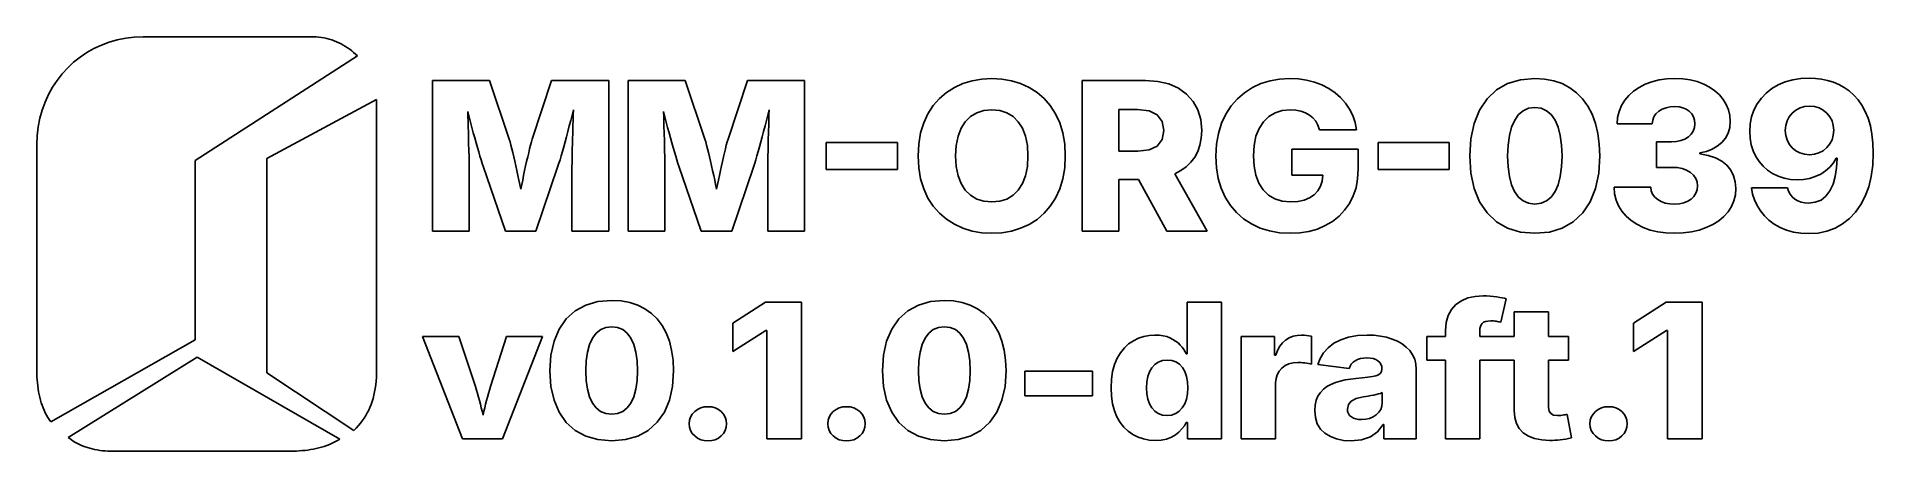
# Model space of a CAD drawing. Header units: metres. Extents: x 0.8 to 36.2, y 0.8 to 8.8.
import ezdxf

# ---------------------------------------------------------------- set-up
doc = ezdxf.new("R2010")
doc.units = ezdxf.units.M

msp = doc.modelspace()

# ---------------------------------------------------------------- linework, layer by layer
for p, q in [((1.90352, 8.57219), (1.7657, 8.49385)), ((2.0479, 8.6398), (1.90352, 8.57219)), ((2.19832, 8.6962), (2.0479, 8.6398)), ((2.35428, 8.74089), (2.19832, 8.6962)), ((2.51529, 8.77341), (2.35428, 8.74089)), ((2.68083, 8.79326), (2.51529, 8.77341)), ((2.85042, 8.79999), (2.68083, 8.79326)), ((6.0773, 8.79999), (2.85042, 8.79999)), ((6.13226, 8.79898), (6.0773, 8.79999)), ((6.1862, 8.79599), (6.13226, 8.79898)), ((6.23915, 8.79103), (6.1862, 8.79599)), ((6.29109, 8.78413), (6.23915, 8.79103)), ((6.34201, 8.77531), (6.29109, 8.78413)), ((6.39192, 8.7646), (6.34201, 8.77531)), ((6.44083, 8.75201), (6.39192, 8.7646)), ((6.48874, 8.73761), (6.44083, 8.75201)), ((6.53563, 8.72137), (6.48874, 8.73761)), ((6.58151, 8.70335), (6.53563, 8.72137)), ((6.62637, 8.68356), (6.58151, 8.70335)), ((6.67024, 8.66205), (6.62637, 8.68356)), ((6.7131, 8.63881), (6.67024, 8.66205)), ((6.75494, 8.61388), (6.7131, 8.63881)), ((6.79579, 8.58728), (6.75494, 8.61388)), ((6.83562, 8.55905), (6.79579, 8.58728)), ((6.87445, 8.52921), (6.83562, 8.55905)), ((6.91226, 8.49777), (6.87445, 8.52921)), ((1.39664, 8.19916), (1.29007, 8.08264)), ((1.51175, 8.30684), (1.39664, 8.19916)), ((1.63495, 8.40524), (1.51175, 8.30684)), ((1.7657, 8.49385), (1.63495, 8.40524)), ((3.85881, 6.41344), (6.98486, 8.43025)), ((6.94907, 8.46478), (6.91226, 8.49777)), ((6.98486, 8.43025), (6.94907, 8.46478)), ((1.10469, 7.82504), (1.02689, 7.68494)), ((1.1926, 7.95778), (1.10469, 7.82504)), ((1.29007, 8.08264), (1.1926, 7.95778)), ((9.53264, 7.95514), (8.43211, 7.95514)), ((8.43211, 7.95514), (8.43211, 5.045)), ((9.91281, 6.82233), (9.53264, 7.95514)), ((10.7312, 7.95514), (10.3571, 6.82233)), ((11.8337, 7.95514), (10.7312, 7.95514)), ((11.8337, 5.045), (11.8337, 7.95514)), ((13.3079, 7.95514), (12.2074, 7.95514)), ((12.2074, 7.95514), (12.2074, 5.045)), ((13.6881, 6.82233), (13.3079, 7.95514)), ((14.5065, 7.95514), (14.1323, 6.82233)), ((15.609, 7.95514), (14.5065, 7.95514)), ((15.609, 5.045), (15.609, 7.95514)), ((18.4976, 7.82037), (18.3454, 7.72345)), ((18.6633, 7.89644), (18.4976, 7.82037)), ((18.839, 7.95076), (18.6633, 7.89644)), ((19.0249, 7.98335), (18.839, 7.95076)), ((19.221, 7.99422), (19.0249, 7.98335)), ((19.4153, 7.98335), (19.221, 7.99422)), ((19.5999, 7.95076), (19.4153, 7.98335)), ((19.7749, 7.89644), (19.5999, 7.95076)), ((19.9403, 7.82037), (19.7749, 7.89644)), ((20.0926, 7.72345), (19.9403, 7.82037)), ((22.1822, 7.95514), (20.9616, 7.95514)), ((20.9616, 7.95514), (20.9616, 5.045)), ((22.421, 7.93884), (22.1822, 7.95514)), ((22.6331, 7.88994), (22.421, 7.93884)), ((22.8187, 7.80846), (22.6331, 7.88994)), ((22.9776, 7.69438), (22.8187, 7.80846)), ((24.2456, 7.81744), (24.0928, 7.71918)), ((24.4115, 7.89478), (24.2456, 7.81744)), ((24.5868, 7.95003), (24.4115, 7.89478)), ((24.7716, 7.98317), (24.5868, 7.95003)), ((24.966, 7.99422), (24.7716, 7.98317)), ((25.1331, 7.98634), (24.966, 7.99422)), ((25.2921, 7.96271), (25.1331, 7.98634)), ((25.4432, 7.92334), (25.2921, 7.96271)), ((25.5863, 7.86821), (25.4432, 7.92334)), ((25.719, 7.79913), (25.5863, 7.86821)), ((25.8392, 7.71783), (25.719, 7.79913)), ((29.1673, 7.89557), (28.9531, 7.77228)), ((29.4138, 7.96956), (29.1673, 7.89557)), ((29.6928, 7.99422), (29.4138, 7.96956)), ((29.8828, 7.98311), (29.6928, 7.99422)), ((30.0585, 7.94978), (29.8828, 7.98311)), ((30.2199, 7.89423), (30.0585, 7.94978)), ((30.3671, 7.81647), (30.2199, 7.89423)), ((30.499, 7.71777), (30.3671, 7.81647)), ((31.7035, 7.82043), (31.5978, 7.74835)), ((31.8224, 7.8819), (31.7035, 7.82043)), ((31.9523, 7.93103), (31.8224, 7.8819)), ((32.0908, 7.96614), (31.9523, 7.93103)), ((32.238, 7.9872), (32.0908, 7.96614)), ((32.3937, 7.99422), (32.238, 7.9872)), ((32.5471, 7.98738), (32.3937, 7.99422)), ((32.6911, 7.96687), (32.5471, 7.98738)), ((32.8257, 7.93269), (32.6911, 7.96687)), ((32.951, 7.88483), (32.8257, 7.93269)), ((33.0649, 7.8252), (32.951, 7.88483)), ((33.1656, 7.75568), (33.0649, 7.8252)), ((34.2661, 7.79796), (34.1578, 7.71318)), ((34.3886, 7.87018), (34.2661, 7.79796)), ((34.5233, 7.92773), (34.3886, 7.87018)), ((34.668, 7.96857), (34.5233, 7.92773)), ((34.8229, 7.99268), (34.668, 7.96857)), ((34.9879, 8.00006), (34.8229, 7.99268)), ((35.1077, 7.99518), (34.9879, 8.00006)), ((35.2248, 7.98053), (35.1077, 7.99518)), ((35.3393, 7.95612), (35.2248, 7.98053)), ((35.4511, 7.92192), (35.3393, 7.95612)), ((35.5588, 7.87714), (35.4511, 7.92192)), ((35.6605, 7.82086), (35.5588, 7.87714)), ((35.7564, 7.75311), (35.6605, 7.82086)), ((0.959656, 7.53792), (0.903519, 7.38446)), ((1.02689, 7.68494), (0.959656, 7.53792)), ((7.35461, 7.5899), (5.23697, 6.44705)), ((7.35461, 2.37982), (7.35461, 7.5899)), ((18.0907, 7.46953), (17.9884, 7.31255)), ((18.2097, 7.60651), (18.0907, 7.46953)), ((18.3454, 7.72345), (18.2097, 7.60651)), ((20.2282, 7.60651), (20.0926, 7.72345)), ((20.3472, 7.46953), (20.2282, 7.60651)), ((20.4495, 7.31255), (20.3472, 7.46953)), ((23.1049, 7.55247), (22.9776, 7.69438)), ((23.1959, 7.38751), (23.1049, 7.55247)), ((23.8367, 7.46332), (23.7334, 7.30573)), ((23.9565, 7.60114), (23.8367, 7.46332)), ((24.0928, 7.71918), (23.9565, 7.60114)), ((25.9466, 7.62433), (25.8392, 7.71783)), ((26.0415, 7.51862), (25.9466, 7.62433)), ((26.1212, 7.40271), (26.0415, 7.51862)), ((28.7713, 7.59966), (28.6265, 7.38286)), ((28.9531, 7.77228), (28.7713, 7.59966)), ((30.6145, 7.59943), (30.499, 7.71777)), ((30.7136, 7.46143), (30.6145, 7.59943)), ((30.7963, 7.30377), (30.7136, 7.46143)), ((31.3626, 7.46991), (31.3169, 7.35994)), ((31.4262, 7.57233), (31.3626, 7.46991)), ((31.5054, 7.66565), (31.4262, 7.57233)), ((31.5978, 7.74835), (31.5054, 7.66565)), ((32.2239, 7.43022), (32.3042, 7.44745)), ((32.3042, 7.44745), (32.3917, 7.45317)), ((32.3917, 7.45317), (32.4738, 7.44739)), ((32.4738, 7.44739), (32.5478, 7.42999)), ((33.253, 7.67625), (33.1656, 7.75568)), ((33.3271, 7.58696), (33.253, 7.67625)), ((33.3863, 7.48973), (33.3271, 7.58696)), ((33.4285, 7.38654), (33.3863, 7.48973)), ((33.9834, 7.50591), (33.9195, 7.38531)), ((34.0635, 7.61583), (33.9834, 7.50591)), ((34.1578, 7.71318), (34.0635, 7.61583)), ((34.8083, 7.42729), (34.896, 7.45256)), ((34.896, 7.45256), (34.9919, 7.46098)), ((34.9919, 7.46098), (35.0886, 7.4525)), ((35.0886, 7.4525), (35.1765, 7.42705)), ((35.8463, 7.67387), (35.7564, 7.75311)), ((35.9288, 7.58226), (35.8463, 7.67387)), ((36.0019, 7.47734), (35.9288, 7.58226)), ((36.0658, 7.35912), (36.0019, 7.47734)), ((0.858978, 7.22507), (0.826553, 7.0602)), ((0.903519, 7.38446), (0.858978, 7.22507)), ((9.11656, 7.25908), (9.11443, 7.35551)), ((9.11443, 7.35551), (9.13976, 7.25317)), ((9.11893, 7.16118), (9.11656, 7.25908)), ((9.12155, 7.06181), (9.11893, 7.16118)), ((9.13976, 7.25317), (9.16571, 7.15118)), ((9.16571, 7.15118), (9.19229, 7.04958)), ((11.0716, 7.07709), (11.0982, 7.18121)), ((11.0982, 7.18121), (11.1241, 7.2851)), ((11.1241, 7.2851), (11.1494, 7.38872)), ((11.1423, 7.08698), (11.1394, 6.98247)), ((11.1449, 7.18951), (11.1423, 7.08698)), ((11.1473, 7.2901), (11.1449, 7.18951)), ((11.1494, 7.38872), (11.1473, 7.2901)), ((12.8918, 7.25908), (12.8897, 7.35551)), ((12.8897, 7.35551), (12.915, 7.25317)), ((12.8942, 7.16118), (12.8918, 7.25908)), ((12.8968, 7.06181), (12.8942, 7.16118)), ((12.915, 7.25317), (12.941, 7.15118)), ((12.941, 7.15118), (12.9676, 7.04958)), ((14.8468, 7.07709), (14.8734, 7.18121)), ((14.8734, 7.18121), (14.8994, 7.2851)), ((14.8994, 7.2851), (14.9247, 7.38872)), ((14.9176, 7.08698), (14.9147, 6.98247)), ((14.9202, 7.18951), (14.9176, 7.08698)), ((14.9225, 7.2901), (14.9202, 7.18951)), ((14.9247, 7.38872), (14.9225, 7.2901)), ((17.9061, 7.13641), (17.8473, 6.94196)), ((17.9884, 7.31255), (17.9061, 7.13641)), ((18.6273, 7.03313), (18.7087, 7.1602)), ((18.7087, 7.1602), (18.8105, 7.26018)), ((18.8105, 7.26018), (18.9298, 7.33159)), ((18.9298, 7.33159), (19.0666, 7.37444)), ((19.0666, 7.37444), (19.221, 7.38872)), ((19.221, 7.38872), (19.3744, 7.37444)), ((19.3744, 7.37444), (19.5106, 7.33159)), ((19.5106, 7.33159), (19.6295, 7.26018)), ((19.6295, 7.26018), (19.7312, 7.1602)), ((19.7312, 7.1602), (19.8126, 7.03313)), ((20.5318, 7.13641), (20.4495, 7.31255)), ((20.5906, 6.94196), (20.5318, 7.13641)), ((21.6679, 6.59186), (21.6679, 7.39656)), ((21.6679, 7.39656), (22.0321, 7.39656)), ((22.0321, 7.39656), (22.2527, 7.37105)), ((22.2527, 7.37105), (22.4103, 7.29451)), ((22.4103, 7.29451), (22.5049, 7.16695)), ((22.5049, 7.16695), (22.5364, 6.98834)), ((23.2505, 7.19946), (23.1959, 7.38751)), ((23.2687, 6.98834), (23.2505, 7.19946)), ((23.6502, 7.12939), (23.5908, 6.93536)), ((23.7334, 7.30573), (23.6502, 7.12939)), ((24.3743, 7.02966), (24.4587, 7.15729)), ((24.4587, 7.15729), (24.5636, 7.25854)), ((24.5636, 7.25854), (24.6851, 7.33087)), ((24.6851, 7.33087), (24.8232, 7.37427)), ((24.8232, 7.37427), (24.978, 7.38872)), ((24.978, 7.38872), (25.0842, 7.38245)), ((25.0842, 7.38245), (25.1808, 7.36357)), ((25.1808, 7.36357), (25.2678, 7.33214)), ((25.2678, 7.33214), (25.3452, 7.28813)), ((25.3452, 7.28813), (25.4118, 7.23277)), ((25.4118, 7.23277), (25.4665, 7.16728)), ((25.4665, 7.16728), (25.5093, 7.09167)), ((25.5093, 7.09167), (25.5403, 7.00592)), ((26.1833, 7.27863), (26.1212, 7.40271)), ((26.2278, 7.14636), (26.1833, 7.27863)), ((26.2546, 7.00592), (26.2278, 7.14636)), ((28.523, 7.12701), (28.4609, 6.83209)), ((28.6265, 7.38286), (28.523, 7.12701)), ((29.2451, 7.05603), (29.3046, 7.19049)), ((29.3046, 7.19049), (29.3799, 7.29688)), ((29.3799, 7.29688), (29.4697, 7.37286)), ((29.4697, 7.37286), (29.574, 7.41846)), ((29.574, 7.41846), (29.6928, 7.43365)), ((29.6928, 7.43365), (29.8125, 7.41846)), ((29.8125, 7.41846), (29.9174, 7.37286)), ((29.9174, 7.37286), (30.0076, 7.29688)), ((30.0076, 7.29688), (30.083, 7.19049)), ((30.083, 7.19049), (30.1425, 7.05603)), ((30.8616, 7.12781), (30.7963, 7.30377)), ((30.9082, 6.93489), (30.8616, 7.12781)), ((31.2891, 7.24239), (31.2792, 7.11726)), ((31.2792, 7.11726), (31.9575, 7.11726)), ((31.3169, 7.35994), (31.2891, 7.24239)), ((31.9575, 7.11726), (31.9662, 7.18964)), ((31.9662, 7.18964), (31.9902, 7.25444)), ((31.9902, 7.25444), (32.0297, 7.31169)), ((32.0297, 7.31169), (32.0845, 7.36137)), ((32.0845, 7.36137), (32.1506, 7.40154)), ((32.1506, 7.40154), (32.2239, 7.43022)), ((32.5478, 7.42999), (32.6138, 7.401)), ((32.6138, 7.401), (32.6718, 7.36041)), ((32.6718, 7.36041), (32.7191, 7.31055)), ((32.7191, 7.31055), (32.7529, 7.25374)), ((32.7529, 7.25374), (32.7731, 7.18996)), ((32.7799, 7.11922), (32.772, 7.04565)), ((32.7731, 7.18996), (32.7799, 7.11922)), ((33.4538, 7.27734), (33.4285, 7.38654)), ((33.452, 7.04535), (33.4622, 7.16219)), ((33.4622, 7.16219), (33.4538, 7.27734)), ((33.8465, 7.11774), (33.8374, 6.97075)), ((33.8739, 7.25592), (33.8465, 7.11774)), ((33.9195, 7.38531), (33.8739, 7.25592)), ((34.5237, 6.99223), (34.5321, 7.08783)), ((34.5321, 7.08783), (34.5572, 7.17535)), ((34.5572, 7.17535), (34.5991, 7.25482)), ((34.5991, 7.25482), (34.6578, 7.32623)), ((34.6578, 7.32623), (34.7289, 7.38519)), ((34.7289, 7.38519), (34.8083, 7.42729)), ((35.1765, 7.42705), (35.2557, 7.38463)), ((35.2557, 7.38463), (35.3261, 7.32526)), ((35.3261, 7.32526), (35.3839, 7.25366)), ((35.3839, 7.25366), (35.4252, 7.17462)), ((35.4252, 7.17462), (35.4499, 7.08813)), ((35.4499, 7.08813), (35.4582, 6.9942)), ((36.1205, 7.22758), (36.0658, 7.35912)), ((36.1642, 7.08179), (36.1205, 7.22758)), ((0.806717, 6.89034), (0.799988, 6.71596)), ((0.826553, 7.0602), (0.806717, 6.89034)), ((9.12442, 6.96098), (9.12155, 7.06181)), ((9.13019, 6.76494), (9.12442, 6.96098)), ((9.13544, 6.58305), (9.13019, 6.76494)), ((9.19229, 7.04958), (9.2195, 6.94832)), ((9.2195, 6.94832), (9.24669, 6.84926)), ((9.24669, 6.84926), (9.27327, 6.75423)), ((9.27327, 6.75423), (9.29921, 6.66321)), ((9.92839, 6.76874), (9.91281, 6.82233)), ((9.9451, 6.70758), (9.92839, 6.76874)), ((10.3415, 6.76868), (10.3248, 6.70734)), ((10.3571, 6.82233), (10.3415, 6.76868)), ((10.9646, 6.67737), (10.9906, 6.77179)), ((10.9906, 6.77179), (11.0172, 6.87024)), ((11.0172, 6.87024), (11.0444, 6.97272)), ((11.0444, 6.97272), (11.0716, 7.07709)), ((11.1337, 6.77911), (11.1284, 6.59088)), ((11.1394, 6.98247), (11.1337, 6.77911)), ((12.8997, 6.96098), (12.8968, 7.06181)), ((12.9055, 6.76494), (12.8997, 6.96098)), ((12.9107, 6.58305), (12.9055, 6.76494)), ((12.9676, 7.04958), (12.9948, 6.94832)), ((12.9948, 6.94832), (13.022, 6.84926)), ((13.022, 6.84926), (13.0485, 6.75423)), ((13.0485, 6.75423), (13.0745, 6.66321)), ((13.7037, 6.76874), (13.6881, 6.82233)), ((13.7204, 6.70758), (13.7037, 6.76874)), ((14.1167, 6.76868), (14.1, 6.70734)), ((14.1323, 6.82233), (14.1167, 6.76868)), ((14.7399, 6.67737), (14.7659, 6.77179)), ((14.7659, 6.77179), (14.7924, 6.87024)), ((14.7924, 6.87024), (14.8196, 6.97272)), ((14.8196, 6.97272), (14.8468, 7.07709)), ((14.9089, 6.77911), (14.9037, 6.59088)), ((14.9147, 6.98247), (14.9089, 6.77911)), ((17.4033, 6.76178), (16.0287, 6.76178)), ((16.0287, 6.76178), (16.0287, 6.23639)), ((17.4033, 6.23639), (17.4033, 6.76178)), ((17.8473, 6.94196), (17.812, 6.7292)), ((18.5343, 6.70209), (18.5691, 6.88043)), ((18.5691, 6.88043), (18.6273, 7.03313)), ((19.8126, 7.03313), (19.8708, 6.88043)), ((19.8708, 6.88043), (19.9057, 6.70209)), ((20.6259, 6.7292), (20.5906, 6.94196)), ((22.505, 6.8149), (22.4108, 6.69098)), ((22.5364, 6.98834), (22.505, 6.8149)), ((23.235, 6.71002), (23.2603, 6.84357)), ((23.2603, 6.84357), (23.2687, 6.98834)), ((23.5908, 6.93536), (23.5552, 6.72363)), ((24.2777, 6.703), (24.3139, 6.87823)), ((24.3139, 6.87823), (24.3743, 7.02966)), ((25.5403, 7.00592), (26.2546, 7.00592)), ((28.0433, 6.76178), (26.6686, 6.76178)), ((26.6686, 6.76178), (26.6686, 6.23639)), ((28.0433, 6.23639), (28.0433, 6.76178)), ((28.4609, 6.83209), (28.4402, 6.49812)), ((29.177, 6.70985), (29.2026, 6.89583)), ((29.2026, 6.89583), (29.2451, 7.05603)), ((30.1425, 7.05603), (30.185, 6.89583)), ((30.185, 6.89583), (30.2106, 6.70985)), ((30.9361, 6.72499), (30.9082, 6.93489)), ((32.3297, 6.77155), (32.0395, 6.77155)), ((32.0395, 6.77155), (32.0395, 6.27936)), ((32.4242, 6.77759), (32.3297, 6.77155)), ((32.5098, 6.79572), (32.4242, 6.77759)), ((32.5863, 6.82593), (32.5098, 6.79572)), ((32.6538, 6.86823), (32.5863, 6.82593)), ((32.709, 6.92017), (32.6538, 6.86823)), ((32.7484, 6.97931), (32.709, 6.92017)), ((32.772, 7.04565), (32.7484, 6.97931)), ((33.2117, 6.68549), (33.2991, 6.75786)), ((33.2991, 6.75786), (33.3705, 6.8432)), ((33.3705, 6.8432), (33.4215, 6.93903)), ((33.4215, 6.93903), (33.452, 7.04535)), ((33.8374, 6.97075), (33.8447, 6.83966)), ((33.8447, 6.83966), (33.8666, 6.71588)), ((34.532, 6.89586), (34.5237, 6.99223)), ((34.5567, 6.80791), (34.532, 6.89586)), ((34.598, 6.72838), (34.5567, 6.80791)), ((35.3828, 6.73106), (35.3241, 6.65923)), ((35.4247, 6.81085), (35.3828, 6.73106)), ((35.4498, 6.89856), (35.4247, 6.81085)), ((35.4582, 6.9942), (35.4498, 6.89856)), ((36.1955, 6.92072), (36.1642, 7.08179)), ((36.2143, 6.74438), (36.1955, 6.92072)), ((36.2205, 6.55281), (36.2143, 6.74438)), ((0.799988, 6.71596), (0.799988, 2.41344)), ((3.85881, 2.95125), (3.85881, 6.41344)), ((5.23697, 6.44705), (5.23697, 2.31259)), ((9.13762, 6.49974), (9.13544, 6.58305)), ((9.13919, 6.42462), (9.13762, 6.49974)), ((9.14014, 6.35767), (9.13919, 6.42462)), ((9.29921, 6.66321), (9.32454, 6.57622)), ((9.32454, 6.57622), (9.34854, 6.49516)), ((9.34854, 6.49516), (9.37056, 6.42192)), ((9.37056, 6.42192), (9.39056, 6.35649)), ((9.96292, 6.63887), (9.9451, 6.70758)), ((9.98186, 6.56258), (9.96292, 6.63887)), ((10.0014, 6.48091), (9.98186, 6.56258)), ((10.0211, 6.39606), (10.0014, 6.48091)), ((10.0409, 6.30804), (10.0211, 6.39606)), ((10.249, 6.39459), (10.2295, 6.3067)), ((10.2685, 6.47955), (10.249, 6.39459)), ((10.288, 6.5616), (10.2685, 6.47955)), ((10.3069, 6.63831), (10.288, 6.5616)), ((10.3248, 6.70734), (10.3069, 6.63831)), ((10.8722, 6.35864), (10.8928, 6.42657)), ((10.8928, 6.42657), (10.9152, 6.50269)), ((10.9152, 6.50269), (10.9393, 6.58696)), ((10.9393, 6.58696), (10.9646, 6.67737)), ((11.1246, 6.42755), (11.1237, 6.35889)), ((11.1262, 6.50488), (11.1246, 6.42755)), ((11.1284, 6.59088), (11.1262, 6.50488)), ((12.9129, 6.49974), (12.9107, 6.58305)), ((12.9145, 6.42462), (12.9129, 6.49974)), ((12.9154, 6.35767), (12.9145, 6.42462)), ((13.0745, 6.66321), (13.0998, 6.57622)), ((13.0998, 6.57622), (13.1238, 6.49516)), ((13.1238, 6.49516), (13.1458, 6.42192)), ((13.1458, 6.42192), (13.1658, 6.35649)), ((13.7382, 6.63887), (13.7204, 6.70758)), ((13.7571, 6.56258), (13.7382, 6.63887)), ((13.7767, 6.48091), (13.7571, 6.56258)), ((13.7964, 6.39606), (13.7767, 6.48091)), ((13.8162, 6.30804), (13.7964, 6.39606)), ((14.0242, 6.39459), (14.0047, 6.3067)), ((14.0438, 6.47955), (14.0242, 6.39459)), ((14.0633, 6.5616), (14.0438, 6.47955)), ((14.0822, 6.63831), (14.0633, 6.5616)), ((14.1, 6.70734), (14.0822, 6.63831)), ((14.6474, 6.35864), (14.6681, 6.42657)), ((14.6681, 6.42657), (14.6904, 6.50269)), ((14.6904, 6.50269), (14.7146, 6.58696)), ((14.7146, 6.58696), (14.7399, 6.67737)), ((14.8999, 6.42755), (14.899, 6.35889)), ((14.9015, 6.50488), (14.8999, 6.42755)), ((14.9037, 6.59088), (14.9015, 6.50488)), ((17.812, 6.7292), (17.8003, 6.49812)), ((17.8003, 6.49812), (17.812, 6.26874)), ((18.5226, 6.49812), (18.5343, 6.70209)), ((18.5343, 6.29504), (18.5226, 6.49812)), ((19.9057, 6.70209), (19.9173, 6.49812)), ((19.9173, 6.49812), (19.9057, 6.29504)), ((20.6376, 6.49812), (20.6259, 6.7292)), ((20.6259, 6.2679), (20.6376, 6.49812)), ((22.0341, 6.59186), (21.6679, 6.59186)), ((22.2539, 6.61664), (22.0341, 6.59186)), ((22.4108, 6.69098), (22.2539, 6.61664)), ((22.9703, 6.29109), (23.0591, 6.37752)), ((23.0591, 6.37752), (23.1337, 6.47664)), ((23.1337, 6.47664), (23.1927, 6.58771)), ((23.1927, 6.58771), (23.235, 6.71002)), ((23.5552, 6.72363), (23.5433, 6.4942)), ((23.5433, 6.4942), (23.5546, 6.27252)), ((24.2657, 6.50397), (24.2777, 6.703)), ((24.2774, 6.3031), (24.2657, 6.50397)), ((26.2866, 6.63092), (25.008, 6.63092)), ((25.008, 6.63092), (25.008, 6.12508)), ((26.2866, 6.24811), (26.2866, 6.63092)), ((28.4402, 6.49812), (28.4609, 6.16426)), ((29.1685, 6.49812), (29.177, 6.70985)), ((29.177, 6.28743), (29.1685, 6.49812)), ((30.2106, 6.70985), (30.2191, 6.49812)), ((30.2191, 6.49812), (30.2106, 6.28743)), ((30.9249, 6.16505), (30.9454, 6.49812)), ((30.9454, 6.49812), (30.9361, 6.72499)), ((32.8779, 6.56061), (33.0011, 6.58685)), ((32.8779, 6.53912), (32.8779, 6.56061)), ((33.0386, 6.50995), (32.8779, 6.53912)), ((33.0011, 6.58685), (33.1123, 6.62848)), ((33.1783, 6.46344), (33.0386, 6.50995)), ((33.1123, 6.62848), (33.2117, 6.68549)), ((33.2972, 6.3996), (33.1783, 6.46344)), ((33.3952, 6.31841), (33.2972, 6.3996)), ((33.8666, 6.71588), (33.9032, 6.59943)), ((33.9032, 6.59943), (33.9544, 6.49028)), ((33.9544, 6.49028), (34.0185, 6.3905)), ((34.0185, 6.3905), (34.0938, 6.30206)), ((34.6558, 6.65727), (34.598, 6.72838)), ((34.7262, 6.59874), (34.6558, 6.65727)), ((34.8053, 6.55693), (34.7262, 6.59874)), ((34.8933, 6.53185), (34.8053, 6.55693)), ((34.9899, 6.5235), (34.8933, 6.53185)), ((35.0859, 6.53197), (34.9899, 6.5235)), ((35.1735, 6.55742), (35.0859, 6.53197)), ((35.2529, 6.59984), (35.1735, 6.55742)), ((35.3241, 6.65923), (35.2529, 6.59984)), ((35.451, 6.36359), (35.5042, 6.45515)), ((35.5042, 6.45515), (35.5222, 6.45515)), ((35.5222, 6.45515), (35.5136, 6.26784)), ((36.2108, 6.32082), (36.2205, 6.55281)), ((9.14044, 6.29887), (9.14014, 6.35767)), ((9.14044, 5.045), (9.14044, 6.29887)), ((9.39056, 6.35649), (9.40857, 6.29887)), ((9.40857, 6.29887), (9.83879, 5.045)), ((10.0609, 6.21686), (10.0409, 6.30804)), ((10.0806, 6.12483), (10.0609, 6.21686)), ((10.0999, 6.03426), (10.0806, 6.12483)), ((10.1187, 5.94514), (10.0999, 6.03426)), ((10.1722, 6.03401), (10.1543, 5.94508)), ((10.1908, 6.12427), (10.1722, 6.03401)), ((10.21, 6.21588), (10.1908, 6.12427)), ((10.2295, 6.3067), (10.21, 6.21588)), ((10.4291, 5.045), (10.8533, 6.29887)), ((10.8533, 6.29887), (10.8722, 6.35864)), ((11.1237, 6.35889), (11.1234, 6.29887)), ((11.1234, 6.29887), (11.1234, 5.045)), ((12.9157, 6.29887), (12.9154, 6.35767)), ((12.9157, 5.045), (12.9157, 6.29887)), ((13.1658, 6.35649), (13.1838, 6.29887)), ((13.1838, 6.29887), (13.614, 5.045)), ((13.8361, 6.21686), (13.8162, 6.30804)), ((13.8559, 6.12483), (13.8361, 6.21686)), ((13.8752, 6.03426), (13.8559, 6.12483)), ((13.8939, 5.94514), (13.8752, 6.03426)), ((13.9475, 6.03401), (13.9295, 5.94508)), ((13.966, 6.12427), (13.9475, 6.03401)), ((13.9852, 6.21588), (13.966, 6.12427)), ((14.0047, 6.3067), (13.9852, 6.21588)), ((14.2043, 5.045), (14.6285, 6.29887)), ((14.6285, 6.29887), (14.6474, 6.35864)), ((14.899, 6.35889), (14.8987, 6.29887)), ((14.8987, 6.29887), (14.8987, 5.045)), ((16.0287, 6.23639), (17.4033, 6.23639)), ((17.812, 6.26874), (17.8473, 6.05719)), ((17.8473, 6.05719), (17.9061, 5.86345)), ((18.5691, 6.11749), (18.5343, 6.29504)), ((18.6273, 5.96544), (18.5691, 6.11749)), ((19.8708, 6.11749), (19.8126, 5.96544)), ((19.9057, 6.29504), (19.8708, 6.11749)), ((20.5318, 5.86165), (20.5906, 6.05574)), ((20.5906, 6.05574), (20.6259, 6.2679)), ((21.6679, 6.04694), (22.0521, 6.04694)), ((21.6679, 5.045), (21.6679, 6.04694)), ((22.0521, 6.04694), (22.5984, 5.045)), ((22.7505, 6.15633), (22.8674, 6.21736)), ((23.3728, 5.045), (22.7505, 6.15633)), ((22.8674, 6.21736), (22.9703, 6.29109)), ((23.5546, 6.27252), (23.5883, 6.06647)), ((23.5883, 6.06647), (23.6446, 5.87604)), ((24.3127, 6.12628), (24.2774, 6.3031)), ((24.3714, 5.97351), (24.3127, 6.12628)), ((25.008, 6.12508), (25.6043, 6.12508)), ((25.6043, 6.12508), (25.5916, 6.01302)), ((26.2444, 5.88704), (26.2761, 6.06067)), ((26.2761, 6.06067), (26.2866, 6.24811)), ((26.6686, 6.23639), (28.0433, 6.23639)), ((28.4609, 6.16426), (28.523, 5.86971)), ((29.2023, 6.1026), (29.177, 6.28743)), ((29.2445, 5.94366), (29.2023, 6.1026)), ((30.185, 6.1026), (30.1425, 5.94366)), ((30.2106, 6.28743), (30.185, 6.1026)), ((30.8631, 5.87093), (30.9249, 6.16505)), ((32.0395, 6.27936), (32.3297, 6.27936)), ((32.3297, 6.27936), (32.438, 6.27313)), ((32.438, 6.27313), (32.5348, 6.25446)), ((32.5348, 6.25446), (32.6201, 6.22333)), ((32.6201, 6.22333), (32.6938, 6.17973)), ((32.6938, 6.17973), (32.7534, 6.12628)), ((32.7534, 6.12628), (32.7959, 6.06549)), ((32.7959, 6.06549), (32.8214, 5.99739)), ((33.4718, 6.22295), (33.3952, 6.31841)), ((33.5265, 6.11627), (33.4718, 6.22295)), ((33.5593, 5.99835), (33.5265, 6.11627)), ((34.0938, 6.30206), (34.1801, 6.22498)), ((34.1801, 6.22498), (34.2776, 6.15923)), ((34.2776, 6.15923), (34.3845, 6.10669)), ((34.3845, 6.10669), (34.4992, 6.06915)), ((34.4992, 6.06915), (34.6216, 6.04665)), ((34.6216, 6.04665), (34.7518, 6.03914)), ((34.7518, 6.03914), (34.8732, 6.0461)), ((34.8732, 6.0461), (34.9894, 6.06697)), ((34.9894, 6.06697), (35.1004, 6.10175)), ((35.1004, 6.10175), (35.206, 6.15045)), ((35.206, 6.15045), (35.302, 6.21124)), ((35.302, 6.21124), (35.3836, 6.28229)), ((35.3836, 6.28229), (35.451, 6.36359)), ((35.4879, 6.10042), (35.4451, 5.9529)), ((35.5136, 6.26784), (35.4879, 6.10042)), ((36.1333, 5.90625), (36.1818, 6.10529)), ((36.1818, 6.10529), (36.2108, 6.32082)), ((10.1369, 5.8575), (10.1187, 5.94514)), ((10.1543, 5.94508), (10.1369, 5.8575)), ((13.9122, 5.8575), (13.8939, 5.94514)), ((13.9295, 5.94508), (13.9122, 5.8575)), ((17.9061, 5.86345), (17.9884, 5.68755)), ((17.9884, 5.68755), (18.0907, 5.53056)), ((18.7087, 5.83891), (18.6273, 5.96544)), ((18.8105, 5.73938), (18.7087, 5.83891)), ((18.9298, 5.66827), (18.8105, 5.73938)), ((19.0666, 5.62561), (18.9298, 5.66827)), ((19.5106, 5.66827), (19.3744, 5.62561)), ((19.6295, 5.73938), (19.5106, 5.66827)), ((19.7312, 5.83891), (19.6295, 5.73938)), ((19.8126, 5.96544), (19.7312, 5.83891)), ((20.3472, 5.52869), (20.4495, 5.68562)), ((20.4495, 5.68562), (20.5318, 5.86165)), ((23.6446, 5.87604), (23.7234, 5.70123)), ((23.7234, 5.70123), (23.8223, 5.54382)), ((24.4537, 5.84479), (24.3714, 5.97351)), ((24.5571, 5.74268), (24.4537, 5.84479)), ((24.6793, 5.66975), (24.5571, 5.74268)), ((24.8203, 5.62599), (24.6793, 5.66975)), ((25.3482, 5.68939), (25.2424, 5.64607)), ((25.4372, 5.75008), (25.3482, 5.68939)), ((25.5081, 5.8255), (25.4372, 5.75008)), ((25.5595, 5.91316), (25.5081, 5.8255)), ((25.5916, 6.01302), (25.5595, 5.91316)), ((26.1175, 5.58113), (26.1915, 5.72719)), ((26.1915, 5.72719), (26.2444, 5.88704)), ((28.523, 5.86971), (28.6265, 5.61444)), ((29.3036, 5.81061), (29.2445, 5.94366)), ((29.3786, 5.70551), (29.3036, 5.81061)), ((29.4684, 5.63045), (29.3786, 5.70551)), ((30.0076, 5.70551), (29.9174, 5.63045)), ((30.083, 5.81061), (30.0076, 5.70551)), ((30.1425, 5.94366), (30.083, 5.81061)), ((30.7603, 5.61574), (30.8631, 5.87093)), ((31.9295, 5.89459), (31.2211, 5.89459)), ((31.2211, 5.89459), (31.2314, 5.76758)), ((31.2314, 5.76758), (31.2602, 5.64825)), ((31.9394, 5.82489), (31.9295, 5.89459)), ((31.965, 5.76227), (31.9394, 5.82489)), ((32.0064, 5.70673), (31.965, 5.76227)), ((32.0636, 5.65825), (32.0064, 5.70673)), ((32.7607, 5.7187), (32.7069, 5.66609)), ((32.7992, 5.77888), (32.7607, 5.7187)), ((32.8222, 5.84663), (32.7992, 5.77888)), ((32.8214, 5.99739), (32.8299, 5.92195)), ((32.8299, 5.92195), (32.8222, 5.84663)), ((33.5325, 5.63165), (33.5608, 5.74683)), ((33.5703, 5.86922), (33.5593, 5.99835)), ((33.5608, 5.74683), (33.5703, 5.86922)), ((34.5677, 5.88483), (33.8714, 5.88483)), ((33.8714, 5.88483), (33.8926, 5.76465)), ((33.8926, 5.76465), (33.9282, 5.65021)), ((34.5878, 5.81848), (34.5677, 5.88483)), ((34.618, 5.76007), (34.5878, 5.81848)), ((34.6583, 5.70958), (34.618, 5.76007)), ((34.7088, 5.66704), (34.6583, 5.70958)), ((35.3079, 5.72229), (35.2133, 5.64876)), ((35.3851, 5.82527), (35.3079, 5.72229)), ((35.4451, 5.9529), (35.3851, 5.82527)), ((35.9801, 5.55945), (36.0654, 5.72369)), ((36.0654, 5.72369), (36.1333, 5.90625)), ((18.0907, 5.53056), (18.2097, 5.39362)), ((18.2097, 5.39362), (18.3454, 5.27667)), ((19.221, 5.6114), (19.0666, 5.62561)), ((19.3744, 5.62561), (19.221, 5.6114)), ((20.0926, 5.27527), (20.2282, 5.39191)), ((20.2282, 5.39191), (20.3472, 5.52869)), ((23.8223, 5.54382), (23.939, 5.40558)), ((23.939, 5.40558), (24.0734, 5.28651)), ((24.98, 5.6114), (24.8203, 5.62599)), ((25.1196, 5.62006), (24.98, 5.6114)), ((25.2424, 5.64607), (25.1196, 5.62006)), ((25.7924, 5.23671), (25.9167, 5.33528)), ((25.9167, 5.33528), (26.0251, 5.45009)), ((26.0251, 5.45009), (26.1175, 5.58113)), ((28.6265, 5.61444), (28.7713, 5.39851)), ((28.7713, 5.39851), (28.9531, 5.22676)), ((29.5732, 5.5854), (29.4684, 5.63045)), ((29.6928, 5.57039), (29.5732, 5.5854)), ((29.8125, 5.5854), (29.6928, 5.57039)), ((29.9174, 5.63045), (29.8125, 5.5854)), ((30.4351, 5.22731), (30.6163, 5.39949)), ((30.6163, 5.39949), (30.7603, 5.61574)), ((31.2602, 5.64825), (31.3074, 5.53662)), ((31.3074, 5.53662), (31.3732, 5.43266)), ((31.3732, 5.43266), (31.4552, 5.33801)), ((31.4552, 5.33801), (31.551, 5.25421)), ((32.1327, 5.61896), (32.0636, 5.65825)), ((32.2101, 5.59088), (32.1327, 5.61896)), ((32.2958, 5.57405), (32.2101, 5.59088)), ((32.3897, 5.56842), (32.2958, 5.57405)), ((32.4823, 5.57452), (32.3897, 5.56842)), ((32.566, 5.59285), (32.4823, 5.57452)), ((32.6409, 5.62337), (32.566, 5.59285)), ((32.7069, 5.66609), (32.6409, 5.62337)), ((33.2389, 5.24933), (33.3364, 5.33093)), ((33.3364, 5.33093), (33.4192, 5.4229)), ((33.4192, 5.4229), (33.4853, 5.52367)), ((33.4853, 5.52367), (33.5325, 5.63165)), ((33.9282, 5.65021), (33.9781, 5.5415)), ((33.9781, 5.5415), (34.0425, 5.43854)), ((34.0425, 5.43854), (34.1199, 5.34351)), ((34.1199, 5.34351), (34.2093, 5.25862)), ((34.7669, 5.6333), (34.7088, 5.66704)), ((34.8301, 5.60919), (34.7669, 5.6333)), ((34.8984, 5.59473), (34.8301, 5.60919)), ((34.9719, 5.5899), (34.8984, 5.59473)), ((35.1013, 5.60461), (34.9719, 5.5899)), ((35.2133, 5.64876), (35.1013, 5.60461)), ((35.7625, 5.29138), (35.8791, 5.41534)), ((35.8791, 5.41534), (35.9801, 5.55945)), ((8.43211, 5.045), (9.14044, 5.045)), ((9.83879, 5.045), (10.4291, 5.045)), ((11.1234, 5.045), (11.8337, 5.045)), ((12.2074, 5.045), (12.9157, 5.045)), ((13.614, 5.045), (14.2043, 5.045)), ((14.8987, 5.045), (15.609, 5.045)), ((18.3454, 5.27667), (18.4976, 5.17975)), ((18.4976, 5.17975), (18.6633, 5.1037)), ((18.6633, 5.1037), (18.839, 5.04939)), ((18.839, 5.04939), (19.0249, 5.0168)), ((19.0249, 5.0168), (19.221, 5.00594)), ((19.221, 5.00594), (19.4153, 5.01674)), ((19.4153, 5.01674), (19.5999, 5.04915)), ((19.5999, 5.04915), (19.7749, 5.10315)), ((19.7749, 5.10315), (19.9403, 5.17877)), ((19.9403, 5.17877), (20.0926, 5.27527)), ((20.9616, 5.045), (21.6679, 5.045)), ((22.5984, 5.045), (23.3728, 5.045)), ((24.0734, 5.28651), (24.2256, 5.1866)), ((24.2256, 5.1866), (24.3932, 5.10756)), ((24.3932, 5.10756), (24.5738, 5.0511)), ((24.5738, 5.0511), (24.7674, 5.01723)), ((24.7674, 5.01723), (24.974, 5.00594)), ((24.974, 5.00594), (25.1597, 5.01521)), ((25.1597, 5.01521), (25.3347, 5.04305)), ((25.3347, 5.04305), (25.4989, 5.08943)), ((25.4989, 5.08943), (25.6523, 5.15437)), ((25.6523, 5.15437), (25.7924, 5.23671)), ((28.9531, 5.22676), (29.1673, 5.10408)), ((29.1673, 5.10408), (29.4138, 5.03047)), ((29.4138, 5.03047), (29.6928, 5.00594)), ((29.6928, 5.00594), (29.9734, 5.03053)), ((29.9734, 5.03053), (30.2208, 5.10432)), ((30.2208, 5.10432), (30.4351, 5.22731)), ((31.551, 5.25421), (31.6608, 5.18127)), ((31.6608, 5.18127), (31.7844, 5.1192)), ((31.7844, 5.1192), (31.9198, 5.06966)), ((31.9198, 5.06966), (32.0648, 5.03426)), ((32.0648, 5.03426), (32.2194, 5.01302)), ((32.2194, 5.01302), (32.3837, 5.00594)), ((32.3837, 5.00594), (32.5528, 5.01289)), ((32.5528, 5.01289), (32.7119, 5.03377)), ((32.7119, 5.03377), (32.8609, 5.06856)), ((32.8609, 5.06856), (33, 5.11725)), ((33, 5.11725), (33.1268, 5.1781)), ((33.1268, 5.1781), (33.2389, 5.24933)), ((34.2093, 5.25862), (34.3105, 5.18385)), ((34.3105, 5.18385), (34.4236, 5.1192)), ((34.4236, 5.1192), (34.5472, 5.06708)), ((34.5472, 5.06708), (34.6798, 5.02985)), ((34.6798, 5.02985), (34.8214, 5.00751)), ((34.8214, 5.00751), (34.9719, 5.00006)), ((34.9719, 5.00006), (35.1549, 5.01178)), ((35.1549, 5.01178), (35.3256, 5.04694)), ((35.3256, 5.04694), (35.4841, 5.10553)), ((35.4841, 5.10553), (35.6302, 5.18755)), ((35.6302, 5.18755), (35.7625, 5.29138)), ((11.3895, 3.62238), (11.1858, 3.51056)), ((11.624, 3.68945), (11.3895, 3.62238)), ((11.8894, 3.71181), (11.624, 3.68945)), ((12.0701, 3.70174), (11.8894, 3.71181)), ((12.2372, 3.67152), (12.0701, 3.70174)), ((12.3907, 3.62115), (12.2372, 3.67152)), ((12.5307, 3.55063), (12.3907, 3.62115)), ((12.6562, 3.46114), (12.5307, 3.55063)), ((14.8561, 3.67638), (14.2242, 3.27258)), ((15.5508, 3.67638), (14.8561, 3.67638)), ((15.5508, 1.03754), (15.5508, 3.67638)), ((17.8037, 3.62238), (17.6, 3.51056)), ((18.0382, 3.68945), (17.8037, 3.62238)), ((18.3036, 3.71181), (18.0382, 3.68945)), ((18.4843, 3.70174), (18.3036, 3.71181)), ((18.6514, 3.67152), (18.4843, 3.70174)), ((18.8049, 3.62115), (18.6514, 3.67152)), ((18.9449, 3.55063), (18.8049, 3.62115)), ((19.0704, 3.46114), (18.9449, 3.55063)), ((23.6482, 3.67638), (22.9859, 3.67638)), ((22.9859, 3.67638), (22.9859, 2.67751)), ((23.6482, 1.03754), (23.6482, 3.67638)), ((28.1721, 3.63208), (28.0838, 3.53723)), ((28.2803, 3.70569), (28.1721, 3.63208)), ((28.4034, 3.75829), (28.2803, 3.70569)), ((28.5411, 3.78983), (28.4034, 3.75829)), ((28.6936, 3.80034), (28.5411, 3.78983)), ((28.763, 3.79907), (28.6936, 3.80034)), ((28.8302, 3.79526), (28.763, 3.79907)), ((28.8952, 3.78888), (28.8302, 3.79526)), ((28.9582, 3.77997), (28.8952, 3.78888)), ((29.016, 3.77008), (28.9582, 3.77997)), ((29.0657, 3.76073), (29.016, 3.77008)), ((29.0343, 3.29207), (29.1409, 3.74367)), ((29.1073, 3.75192), (29.0657, 3.76073)), ((29.1409, 3.74367), (29.1073, 3.75192)), ((32.227, 3.67638), (31.5951, 3.27258)), ((32.9216, 3.67638), (32.227, 3.67638)), ((32.9216, 1.03754), (32.9216, 3.67638)), ((11.0129, 3.35403), (10.8751, 3.15746)), ((11.1858, 3.51056), (11.0129, 3.35403)), ((11.6771, 3.14839), (11.7764, 3.18973)), ((11.7764, 3.18973), (11.8894, 3.20351)), ((11.8894, 3.20351), (12.0032, 3.18973)), ((12.0032, 3.18973), (12.103, 3.14839)), ((12.7661, 3.35382), (12.6562, 3.46114)), ((12.8603, 3.22868), (12.7661, 3.35382)), ((12.939, 3.08572), (12.8603, 3.22868)), ((14.2242, 3.27258), (14.2242, 2.72357)), ((17.4271, 3.35403), (17.2893, 3.15746)), ((17.6, 3.51056), (17.4271, 3.35403)), ((18.0913, 3.14839), (18.1906, 3.18973)), ((18.1906, 3.18973), (18.3036, 3.20351)), ((18.3036, 3.20351), (18.4174, 3.18973)), ((18.4174, 3.18973), (18.5172, 3.14839)), ((19.1802, 3.35382), (19.0704, 3.46114)), ((19.2745, 3.22868), (19.1802, 3.35382)), ((19.3532, 3.08572), (19.2745, 3.22868)), ((27.983, 3.2831), (27.9704, 3.12381)), ((28.0208, 3.4209), (27.983, 3.2831)), ((28.0838, 3.53723), (28.0208, 3.4209)), ((28.6337, 3.17026), (28.6424, 3.20683)), ((28.6424, 3.20683), (28.657, 3.23888)), ((28.657, 3.23888), (28.6774, 3.26637)), ((28.6774, 3.26637), (28.7052, 3.28845)), ((28.7052, 3.28845), (28.7419, 3.30423)), ((28.7419, 3.30423), (28.7875, 3.31369)), ((28.7875, 3.31369), (28.8421, 3.31685)), ((28.8421, 3.31685), (28.8678, 3.31636)), ((28.8678, 3.31636), (28.8934, 3.31487)), ((28.8934, 3.31487), (28.9191, 3.31236)), ((28.9191, 3.31236), (28.9448, 3.30888)), ((28.9448, 3.30888), (28.9697, 3.30484)), ((28.9697, 3.30484), (28.9929, 3.30069)), ((28.9929, 3.30069), (29.0144, 3.29643)), ((29.0144, 3.29643), (29.0343, 3.29207)), ((29.9599, 3.48866), (29.2957, 3.48866)), ((29.2957, 3.48866), (29.2957, 3.01755)), ((29.9599, 3.01755), (29.9599, 3.48866)), ((31.5951, 3.27258), (31.5951, 2.72357)), ((1.06889, 1.37141), (3.85881, 2.95125)), ((8.94228, 3.01755), (8.24187, 3.01755)), ((8.24187, 3.01755), (9.01268, 1.03754)), ((9.2601, 2.04878), (8.94228, 3.01755)), ((9.86343, 3.01755), (9.5513, 2.04878)), ((9.7816, 1.03754), (10.5562, 3.01755)), ((10.5562, 3.01755), (9.86343, 3.01755)), ((10.7767, 2.92545), (10.7176, 2.65804)), ((10.8751, 3.15746), (10.7767, 2.92545)), ((11.4231, 2.71582), (11.4635, 2.8611)), ((11.4635, 2.8611), (11.5201, 2.98302)), ((11.5201, 2.98302), (11.5917, 3.07948)), ((11.5917, 3.07948), (11.6771, 3.14839)), ((12.103, 3.14839), (12.1888, 3.07948)), ((12.1888, 3.07948), (12.2605, 2.98302)), ((12.2605, 2.98302), (12.3171, 2.8611)), ((12.3171, 2.8611), (12.3576, 2.71582)), ((13.0011, 2.92618), (12.939, 3.08572)), ((13.0454, 2.75124), (13.0011, 2.92618)), ((14.2242, 2.72357), (14.8618, 3.13266)), ((14.8618, 3.13266), (14.8808, 3.13266)), ((14.8808, 3.13266), (14.8808, 1.03754)), ((17.1909, 2.92545), (17.1318, 2.65804)), ((17.2893, 3.15746), (17.1909, 2.92545)), ((17.8373, 2.71582), (17.8777, 2.8611)), ((17.8777, 2.8611), (17.9343, 2.98302)), ((17.9343, 2.98302), (18.0059, 3.07948)), ((18.0059, 3.07948), (18.0913, 3.14839)), ((18.5172, 3.14839), (18.603, 3.07948)), ((18.603, 3.07948), (18.6747, 2.98302)), ((18.6747, 2.98302), (18.7313, 2.8611)), ((18.7313, 2.8611), (18.7718, 2.71582)), ((19.4152, 2.92618), (19.3532, 3.08572)), ((19.4596, 2.75124), (19.4152, 2.92618)), ((21.8595, 2.87044), (21.7769, 2.79395)), ((21.9515, 2.93254), (21.8595, 2.87044)), ((22.0499, 2.98058), (21.9515, 2.93254)), ((22.152, 3.01489), (22.0499, 2.98058)), ((22.2578, 3.03549), (22.152, 3.01489)), ((22.3673, 3.04236), (22.2578, 3.03549)), ((22.4489, 3.03897), (22.3673, 3.04236)), ((22.5244, 3.02885), (22.4489, 3.03897)), ((22.5936, 3.01196), (22.5244, 3.02885)), ((22.6566, 2.98833), (22.5936, 3.01196)), ((22.7139, 2.95944), (22.6566, 2.98833)), ((22.7658, 2.92679), (22.7139, 2.95944)), ((22.8124, 2.89037), (22.7658, 2.92679)), ((22.8536, 2.85017), (22.8124, 2.89037)), ((22.8898, 2.80783), (22.8536, 2.85017)), ((24.6748, 3.01755), (24.0296, 3.01755)), ((24.0296, 3.01755), (24.0296, 1.03754)), ((24.6748, 2.65627), (24.6748, 3.01755)), ((24.8256, 2.8927), (24.7735, 2.82629)), ((24.887, 2.94672), (24.8256, 2.8927)), ((24.9558, 2.98856), (24.887, 2.94672)), ((25.03, 3.01845), (24.9558, 2.98856)), ((25.1095, 3.03638), (25.03, 3.01845)), ((25.1944, 3.04236), (25.1095, 3.03638)), ((25.2426, 3.04103), (25.1944, 3.04236)), ((25.2901, 3.03703), (25.2426, 3.04103)), ((25.3368, 3.0304), (25.2901, 3.03703)), ((25.3828, 3.0211), (25.3368, 3.0304)), ((25.3828, 2.48271), (25.3828, 3.0211)), ((25.8173, 2.88383), (25.7064, 2.79866)), ((25.9493, 2.95319), (25.8173, 2.88383)), ((26.1006, 3.00273), (25.9493, 2.95319)), ((26.2714, 3.03244), (26.1006, 3.00273)), ((26.4616, 3.04236), (26.2714, 3.03244)), ((26.5907, 3.0376), (26.4616, 3.04236)), ((26.7135, 3.02332), (26.5907, 3.0376)), ((26.83, 2.9995), (26.7135, 3.02332)), ((26.9402, 2.96617), (26.83, 2.9995)), ((27.0418, 2.92361), (26.9402, 2.96617)), ((27.1325, 2.87209), (27.0418, 2.92361)), ((27.2122, 2.8116), (27.1325, 2.87209)), ((27.9704, 3.01755), (27.6125, 3.01755)), ((27.6125, 3.01755), (27.6125, 2.55885)), ((27.9704, 3.12381), (27.9704, 3.01755)), ((28.6308, 3.12914), (28.6337, 3.17026)), ((28.6308, 3.01755), (28.6308, 3.12914)), ((29.2957, 3.01755), (28.6308, 3.01755)), ((30.3425, 3.01755), (29.9599, 3.01755)), ((30.3425, 2.55885), (30.3425, 3.01755)), ((31.5951, 2.72357), (32.2327, 3.13266)), ((32.2327, 3.13266), (32.2517, 3.13266)), ((32.2517, 3.13266), (32.2517, 1.03754)), ((3.89243, 2.61511), (1.40503, 1.06889)), ((6.64873, 1.03529), (3.89243, 2.61511)), ((10.7176, 2.65804), (10.6979, 2.35519)), ((11.3907, 2.35519), (11.3988, 2.54718)), ((11.3988, 2.54718), (11.4231, 2.71582)), ((12.3576, 2.71582), (12.3818, 2.54718)), ((12.3818, 2.54718), (12.3899, 2.35519)), ((13.0719, 2.56091), (13.0454, 2.75124)), ((13.0808, 2.35519), (13.0719, 2.56091)), ((17.1318, 2.65804), (17.1121, 2.35519)), ((17.8049, 2.35519), (17.813, 2.54718)), ((17.813, 2.54718), (17.8373, 2.71582)), ((18.7718, 2.71582), (18.796, 2.54718)), ((18.796, 2.54718), (18.8041, 2.35519)), ((19.4861, 2.56091), (19.4596, 2.75124)), ((19.495, 2.35519), (19.4861, 2.56091)), ((21.6393, 2.59779), (21.5873, 2.47771)), ((21.7035, 2.70306), (21.6393, 2.59779)), ((21.7769, 2.79395), (21.7035, 2.70306)), ((22.362, 2.47667), (22.4299, 2.52232)), ((22.4299, 2.52232), (22.5091, 2.54973)), ((22.5091, 2.54973), (22.5995, 2.55885)), ((22.5995, 2.55885), (22.6894, 2.5499)), ((22.6894, 2.5499), (22.7687, 2.52299)), ((22.7687, 2.52299), (22.8374, 2.47815)), ((22.9214, 2.76495), (22.8898, 2.80783)), ((22.9484, 2.7215), (22.9214, 2.76495)), ((22.9707, 2.67751), (22.9484, 2.7215)), ((22.9859, 2.67751), (22.9707, 2.67751)), ((24.6977, 2.65627), (24.6748, 2.65627)), ((24.7309, 2.74748), (24.6977, 2.65627)), ((24.7735, 2.82629), (24.7309, 2.74748)), ((24.8791, 2.4528), (24.9515, 2.48712)), ((24.9515, 2.48712), (25.0319, 2.50771)), ((25.0319, 2.50771), (25.1202, 2.51457)), ((25.1202, 2.51457), (25.1516, 2.51407)), ((25.1516, 2.51407), (25.1851, 2.51257)), ((25.1851, 2.51257), (25.2206, 2.51009)), ((25.2206, 2.51009), (25.2581, 2.50661)), ((25.2581, 2.50661), (25.2948, 2.50212)), ((25.2948, 2.50212), (25.3279, 2.49664)), ((25.3279, 2.49664), (25.3572, 2.49017)), ((25.3572, 2.49017), (25.3828, 2.48271)), ((25.5527, 2.59279), (25.5099, 2.47208)), ((25.6182, 2.70164), (25.5527, 2.59279)), ((25.7064, 2.79866), (25.6182, 2.70164)), ((26.1286, 2.44395), (26.1537, 2.48357)), ((26.1537, 2.48357), (26.1867, 2.51833)), ((26.1867, 2.51833), (26.2275, 2.5482)), ((26.2275, 2.5482), (26.2753, 2.57224)), ((26.2753, 2.57224), (26.3293, 2.5894)), ((26.3293, 2.5894), (26.3895, 2.59969)), ((26.3895, 2.59969), (26.4558, 2.60313)), ((26.4558, 2.60313), (26.5198, 2.59964)), ((26.5198, 2.59964), (26.5765, 2.58919)), ((26.5765, 2.58919), (26.6259, 2.57175)), ((26.6259, 2.57175), (26.668, 2.54735)), ((26.668, 2.54735), (26.7018, 2.51651)), ((26.7018, 2.51651), (26.7259, 2.47983)), ((26.7259, 2.47983), (26.7403, 2.43726)), ((27.2809, 2.74214), (27.2122, 2.8116)), ((27.3363, 2.66417), (27.2809, 2.74214)), ((27.3758, 2.57811), (27.3363, 2.66417)), ((27.3996, 2.48396), (27.3758, 2.57811)), ((27.4075, 2.38174), (27.3996, 2.48396)), ((27.6125, 2.55885), (27.9704, 2.55885)), ((27.9704, 2.55885), (27.9704, 1.03754)), ((28.6308, 1.03754), (28.6308, 2.55885)), ((28.6308, 2.55885), (29.2957, 2.55885)), ((29.2957, 2.55885), (29.2957, 1.58832)), ((29.9599, 1.64322), (29.9599, 2.55885)), ((29.9599, 2.55885), (30.3425, 2.55885)), ((0.799988, 2.41344), (0.800507, 2.3532)), ((0.800507, 2.3532), (0.802078, 2.2935)), ((0.802078, 2.2935), (0.804764, 2.23442)), ((0.804764, 2.23442), (0.808594, 2.17599)), ((0.808594, 2.17599), (0.813644, 2.11827)), ((5.23697, 2.31259), (6.91763, 1.20335)), ((7.33821, 2.07999), (7.34543, 2.15085)), ((7.34543, 2.15085), (7.35054, 2.22437)), ((7.35054, 2.22437), (7.35361, 2.30064)), ((7.35361, 2.30064), (7.35461, 2.37982)), ((10.6979, 2.35519), (10.7176, 2.05244)), ((11.3987, 2.16414), (11.3907, 2.35519)), ((11.4228, 1.99655), (11.3987, 2.16414)), ((12.3818, 2.16414), (12.3576, 1.99655)), ((12.3899, 2.35519), (12.3818, 2.16414)), ((13.0612, 2.05318), (13.0808, 2.35519)), ((17.1121, 2.35519), (17.1318, 2.05244)), ((17.8129, 2.16414), (17.8049, 2.35519)), ((17.837, 1.99655), (17.8129, 2.16414)), ((18.796, 2.16414), (18.7718, 1.99655)), ((18.8041, 2.35519), (18.796, 2.16414)), ((19.4754, 2.05318), (19.495, 2.35519)), ((21.1619, 2.34456), (19.8543, 2.34456)), ((19.8543, 2.34456), (19.8543, 1.86815)), ((21.1619, 1.86815), (21.1619, 2.34456)), ((21.5278, 2.1917), (21.5204, 2.02577)), ((21.5501, 2.34235), (21.5278, 2.1917)), ((21.5873, 2.47771), (21.5501, 2.34235)), ((22.2037, 2.02577), (22.21, 2.14029)), ((22.21, 2.14029), (22.2291, 2.24295)), ((22.2291, 2.24295), (22.2609, 2.33377)), ((22.2609, 2.33377), (22.3055, 2.41275)), ((22.3055, 2.41275), (22.362, 2.47667)), ((22.8374, 2.47815), (22.8955, 2.41539)), ((22.8955, 2.41539), (22.9417, 2.33723)), ((22.9417, 2.33723), (22.9747, 2.24626)), ((22.9747, 2.24626), (22.9945, 2.14244)), ((22.9945, 2.14244), (23.0011, 2.02577)), ((24.6939, 2.11786), (24.7014, 2.20221)), ((24.7014, 2.20221), (24.7241, 2.27814)), ((24.7241, 2.27814), (24.7618, 2.34566)), ((24.7618, 2.34566), (24.8147, 2.40475)), ((24.8147, 2.40475), (24.8791, 2.4528)), ((25.5099, 2.47208), (26.1114, 2.39946)), ((25.8459, 2.12671), (25.7604, 2.09152)), ((25.938, 2.15494), (25.8459, 2.12671)), ((26.0345, 2.17763), (25.938, 2.15494)), ((26.1355, 2.19479), (26.0345, 2.17763)), ((26.1114, 2.39946), (26.1286, 2.44395)), ((26.2408, 2.20641), (26.1355, 2.19479)), ((26.3663, 2.21765), (26.2408, 2.20641)), ((26.4727, 2.2301), (26.3663, 2.21765)), ((26.56, 2.24377), (26.4727, 2.2301)), ((26.6281, 2.25867), (26.56, 2.24377)), ((26.6793, 2.27798), (26.6281, 2.25867)), ((26.7159, 2.30493), (26.6793, 2.27798)), ((26.7378, 2.33952), (26.7159, 2.30493)), ((26.7451, 2.38174), (26.7378, 2.33952)), ((26.7403, 2.43726), (26.7451, 2.38882)), ((26.7451, 2.38882), (26.7451, 2.38174)), ((27.4075, 1.03754), (27.4075, 2.38174)), ((0.813644, 2.11827), (0.819962, 2.06131)), ((0.819962, 2.06131), (0.827576, 2.00514)), ((0.827576, 2.00514), (0.836563, 1.94984)), ((0.836563, 1.94984), (0.846954, 1.89545)), ((0.846954, 1.89545), (0.85881, 1.84201)), ((0.85881, 1.84201), (0.872192, 1.78958)), ((0.872192, 1.78958), (0.887115, 1.7382)), ((7.26987, 1.76099), (7.28792, 1.8205)), ((7.28792, 1.8205), (7.30376, 1.88203)), ((7.30376, 1.88203), (7.3174, 1.94571)), ((7.3174, 1.94571), (7.32887, 2.01166)), ((7.32887, 2.01166), (7.33821, 2.07999)), ((9.28145, 1.98215), (9.2601, 2.04878)), ((9.30173, 1.91507), (9.28145, 1.98215)), ((9.32094, 1.84755), (9.30173, 1.91507)), ((9.33908, 1.77959), (9.32094, 1.84755)), ((9.35663, 1.71095), (9.33908, 1.77959)), ((9.47325, 1.7787), (9.45636, 1.71046)), ((9.49098, 1.84639), (9.47325, 1.7787)), ((9.50989, 1.91396), (9.49098, 1.84639)), ((9.53, 1.98143), (9.50989, 1.91396)), ((9.5513, 2.04878), (9.53, 1.98143)), ((10.7176, 2.05244), (10.7767, 1.78535)), ((10.7767, 1.78535), (10.8751, 1.55389)), ((11.463, 1.85243), (11.4228, 1.99655)), ((11.5192, 1.73177), (11.463, 1.85243)), ((12.3171, 1.85243), (12.2605, 1.73177)), ((12.3576, 1.99655), (12.3171, 1.85243)), ((12.9047, 1.55507), (13.0025, 1.78647)), ((13.0025, 1.78647), (13.0612, 2.05318)), ((17.1318, 2.05244), (17.1909, 1.78535)), ((17.1909, 1.78535), (17.2893, 1.55389)), ((17.8772, 1.85243), (17.837, 1.99655)), ((17.9334, 1.73177), (17.8772, 1.85243)), ((18.7313, 1.85243), (18.6747, 1.73177)), ((18.7718, 1.99655), (18.7313, 1.85243)), ((19.3189, 1.55507), (19.4167, 1.78647)), ((19.4167, 1.78647), (19.4754, 2.05318)), ((19.8543, 1.86815), (21.1619, 1.86815)), ((21.5204, 2.02577), (21.5275, 1.86444)), ((21.5275, 1.86444), (21.549, 1.71695)), ((22.21, 1.91121), (22.2037, 2.02577)), ((22.2291, 1.80838), (22.21, 1.91121)), ((22.2609, 1.71729), (22.2291, 1.80838)), ((22.9745, 1.80727), (22.9412, 1.71611)), ((22.9944, 1.91049), (22.9745, 1.80727)), ((23.0011, 2.02577), (22.9944, 1.91049)), ((24.6939, 1.03754), (24.6939, 2.11786)), ((25.4762, 1.78358), (25.4558, 1.6907)), ((25.51, 1.86516), (25.4762, 1.78358)), ((25.5575, 1.93544), (25.51, 1.86516)), ((25.6162, 1.99588), (25.5575, 1.93544)), ((25.6838, 2.04791), (25.6162, 1.99588)), ((25.7604, 2.09152), (25.6838, 2.04791)), ((26.1537, 1.77029), (26.2495, 1.81978)), ((26.2495, 1.81978), (26.3835, 1.85043)), ((26.3835, 1.85043), (26.4311, 1.85785)), ((26.4311, 1.85785), (26.4806, 1.86592)), ((26.4806, 1.86592), (26.532, 1.87466)), ((26.532, 1.87466), (26.5853, 1.88408)), ((26.5853, 1.88408), (26.6363, 1.89438)), ((26.6363, 1.89438), (26.6809, 1.90578)), ((26.6809, 1.90578), (26.7191, 1.91829)), ((26.7191, 1.91829), (26.7509, 1.93192)), ((26.7509, 1.93192), (26.7509, 1.7424)), ((0.887115, 1.7382), (0.903671, 1.68796)), ((0.903671, 1.68796), (0.921875, 1.63885)), ((0.921875, 1.63885), (0.941803, 1.59096)), ((0.941803, 1.59096), (0.963486, 1.54433)), ((0.963486, 1.54433), (0.987, 1.49901)), ((0.987, 1.49901), (1.01236, 1.45505)), ((1.01236, 1.45505), (1.03964, 1.41251)), ((7.07925, 1.39024), (7.11354, 1.43918)), ((7.11354, 1.43918), (7.14543, 1.48924)), ((7.14543, 1.48924), (7.17496, 1.54056)), ((7.17496, 1.54056), (7.20215, 1.59328)), ((7.20215, 1.59328), (7.22701, 1.64749)), ((7.22701, 1.64749), (7.24957, 1.70335)), ((7.24957, 1.70335), (7.26987, 1.76099)), ((9.37405, 1.64145), (9.35663, 1.71095)), ((9.39137, 1.57104), (9.37405, 1.64145)), ((9.40857, 1.49977), (9.39137, 1.57104)), ((9.42403, 1.571), (9.40857, 1.49977)), ((9.43996, 1.64122), (9.42403, 1.571)), ((9.45636, 1.71046), (9.43996, 1.64122)), ((10.8751, 1.55389), (11.0129, 1.35809)), ((11.5905, 1.63647), (11.5192, 1.73177)), ((11.676, 1.56841), (11.5905, 1.63647)), ((11.7756, 1.52756), (11.676, 1.56841)), ((11.8894, 1.51395), (11.7756, 1.52756)), ((12.0032, 1.52756), (11.8894, 1.51395)), ((12.103, 1.56841), (12.0032, 1.52756)), ((12.1888, 1.63647), (12.103, 1.56841)), ((12.2605, 1.73177), (12.1888, 1.63647)), ((12.7677, 1.35898), (12.9047, 1.55507)), ((13.4118, 1.4597), (13.3923, 1.39766)), ((13.4442, 1.51587), (13.4118, 1.4597)), ((13.4896, 1.56618), (13.4442, 1.51587)), ((13.5445, 1.60764), (13.4896, 1.56618)), ((13.6055, 1.63725), (13.5445, 1.60764)), ((13.6725, 1.65503), (13.6055, 1.63725)), ((13.7456, 1.66095), (13.6725, 1.65503)), ((13.8187, 1.65503), (13.7456, 1.66095)), ((13.8857, 1.63725), (13.8187, 1.65503)), ((13.9467, 1.60764), (13.8857, 1.63725)), ((14.0016, 1.56618), (13.9467, 1.60764)), ((14.0469, 1.51587), (14.0016, 1.56618)), ((14.0793, 1.4597), (14.0469, 1.51587)), ((14.0988, 1.39766), (14.0793, 1.4597)), ((16.0845, 1.4597), (16.0651, 1.39766)), ((16.1169, 1.51587), (16.0845, 1.4597)), ((16.1623, 1.56618), (16.1169, 1.51587)), ((16.2172, 1.60764), (16.1623, 1.56618)), ((16.2782, 1.63725), (16.2172, 1.60764)), ((16.3452, 1.65503), (16.2782, 1.63725)), ((16.4183, 1.66095), (16.3452, 1.65503)), ((16.4914, 1.65503), (16.4183, 1.66095)), ((16.5584, 1.63725), (16.4914, 1.65503)), ((16.6194, 1.60764), (16.5584, 1.63725)), ((16.6743, 1.56618), (16.6194, 1.60764)), ((16.7196, 1.51587), (16.6743, 1.56618)), ((16.752, 1.4597), (16.7196, 1.51587)), ((16.7715, 1.39766), (16.752, 1.4597)), ((17.2893, 1.55389), (17.4271, 1.35809)), ((18.0047, 1.63647), (17.9334, 1.73177)), ((18.0902, 1.56841), (18.0047, 1.63647)), ((18.1898, 1.52756), (18.0902, 1.56841)), ((18.3036, 1.51395), (18.1898, 1.52756)), ((18.4174, 1.52756), (18.3036, 1.51395)), ((18.5172, 1.56841), (18.4174, 1.52756)), ((18.603, 1.63647), (18.5172, 1.56841)), ((18.6747, 1.73177), (18.603, 1.63647)), ((19.1819, 1.35898), (19.3189, 1.55507)), ((21.549, 1.71695), (21.5846, 1.5833)), ((21.5846, 1.5833), (21.6346, 1.46347)), ((21.6346, 1.46347), (21.6967, 1.35753)), ((22.3055, 1.63792), (22.2609, 1.71729)), ((22.362, 1.57361), (22.3055, 1.63792)), ((22.4299, 1.52766), (22.362, 1.57361)), ((22.5091, 1.50011), (22.4299, 1.52766)), ((22.5995, 1.49091), (22.5091, 1.50011)), ((22.6886, 1.50005), (22.5995, 1.49091)), ((22.7675, 1.52744), (22.6886, 1.50005)), ((22.8361, 1.5731), (22.7675, 1.52744)), ((22.8945, 1.63702), (22.8361, 1.5731)), ((22.9412, 1.71611), (22.8945, 1.63702)), ((25.4558, 1.6907), (25.449, 1.58655)), ((25.449, 1.58655), (25.4613, 1.44885)), ((25.4613, 1.44885), (25.4983, 1.32976)), ((26.0771, 1.61488), (26.0963, 1.702)), ((26.0819, 1.56824), (26.0771, 1.61488)), ((26.0964, 1.52745), (26.0819, 1.56824)), ((26.0963, 1.702), (26.1537, 1.77029)), ((26.1205, 1.49252), (26.0964, 1.52745)), ((26.1542, 1.46347), (26.1205, 1.49252)), ((26.1954, 1.4406), (26.1542, 1.46347)), ((26.242, 1.42427), (26.1954, 1.4406)), ((26.2939, 1.41447), (26.242, 1.42427)), ((26.4317, 1.41696), (26.3512, 1.41121)), ((26.5058, 1.43423), (26.4317, 1.41696)), ((26.5735, 1.46301), (26.5058, 1.43423)), ((26.6348, 1.5033), (26.5735, 1.46301)), ((26.6855, 1.55278), (26.6348, 1.5033)), ((26.7218, 1.60912), (26.6855, 1.55278)), ((26.7436, 1.67233), (26.7218, 1.60912)), ((26.7509, 1.7424), (26.7436, 1.67233)), ((29.2957, 1.58832), (29.3066, 1.45511)), ((29.3066, 1.45511), (29.3394, 1.33882)), ((29.9705, 1.57581), (29.9599, 1.64322)), ((30.0022, 1.52765), (29.9705, 1.57581)), ((30.0552, 1.49876), (30.0022, 1.52765)), ((30.1293, 1.48914), (30.0552, 1.49876)), ((30.1481, 1.48964), (30.1293, 1.48914)), ((30.1704, 1.49113), (30.1481, 1.48964)), ((30.1962, 1.49362), (30.1704, 1.49113)), ((30.2254, 1.4971), (30.1962, 1.49362)), ((30.2541, 1.50093), (30.2254, 1.4971)), ((30.2784, 1.50443), (30.2541, 1.50093)), ((30.2984, 1.50758), (30.2784, 1.50443)), ((30.3139, 1.51039), (30.2984, 1.50758)), ((30.3995, 1.06056), (30.3139, 1.51039)), ((30.7827, 1.4597), (30.7632, 1.39766)), ((30.8151, 1.51587), (30.7827, 1.4597)), ((30.8605, 1.56618), (30.8151, 1.51587)), ((30.9154, 1.60764), (30.8605, 1.56618)), ((30.9763, 1.63725), (30.9154, 1.60764)), ((31.0434, 1.65503), (30.9763, 1.63725)), ((31.1165, 1.66095), (31.0434, 1.65503)), ((31.1895, 1.65503), (31.1165, 1.66095)), ((31.2566, 1.63725), (31.1895, 1.65503)), ((31.3175, 1.60764), (31.2566, 1.63725)), ((31.3724, 1.56618), (31.3175, 1.60764)), ((31.4178, 1.51587), (31.3724, 1.56618)), ((31.4502, 1.4597), (31.4178, 1.51587)), ((31.4697, 1.39766), (31.4502, 1.4597)), ((1.03964, 1.41251), (1.06889, 1.37141)), ((1.40503, 1.06889), (1.43604, 1.0442)), ((6.91763, 1.20335), (6.96176, 1.24901)), ((6.96176, 1.24901), (7.00339, 1.29529)), ((7.00339, 1.29529), (7.04254, 1.34233)), ((7.04254, 1.34233), (7.07925, 1.39024)), ((11.0129, 1.35809), (11.1858, 1.20235)), ((11.1858, 1.20235), (11.3895, 1.09111)), ((11.3895, 1.09111), (11.624, 1.02437)), ((12.1562, 1.02443), (12.3916, 1.09134)), ((12.3916, 1.09134), (12.5954, 1.20285)), ((12.5954, 1.20285), (12.7677, 1.35898)), ((13.3923, 1.39766), (13.3859, 1.32976)), ((13.3859, 1.32976), (13.3923, 1.26262)), ((13.3923, 1.26262), (13.4118, 1.20113)), ((13.4118, 1.20113), (13.4442, 1.14528)), ((13.4442, 1.14528), (13.4896, 1.09509)), ((13.4896, 1.09509), (13.5445, 1.05363)), ((13.9467, 1.05363), (14.0016, 1.09509)), ((14.0016, 1.09509), (14.0469, 1.14528)), ((14.0469, 1.14528), (14.0793, 1.20113)), ((14.0793, 1.20113), (14.0988, 1.26262)), ((14.1053, 1.32976), (14.0988, 1.39766)), ((14.0988, 1.26262), (14.1053, 1.32976)), ((16.0651, 1.39766), (16.0586, 1.32976)), ((16.0586, 1.32976), (16.0651, 1.26262)), ((16.0651, 1.26262), (16.0845, 1.20113)), ((16.0845, 1.20113), (16.1169, 1.14528)), ((16.1169, 1.14528), (16.1623, 1.09509)), ((16.1623, 1.09509), (16.2172, 1.05363)), ((16.6194, 1.05363), (16.6743, 1.09509)), ((16.6743, 1.09509), (16.7196, 1.14528)), ((16.7196, 1.14528), (16.752, 1.20113)), ((16.752, 1.20113), (16.7715, 1.26262)), ((16.778, 1.32976), (16.7715, 1.39766)), ((16.7715, 1.26262), (16.778, 1.32976)), ((17.4271, 1.35809), (17.6, 1.20235)), ((17.6, 1.20235), (17.8037, 1.09111)), ((17.8037, 1.09111), (18.0382, 1.02437)), ((18.5704, 1.02443), (18.8058, 1.09134)), ((18.8058, 1.09134), (19.0096, 1.20285)), ((19.0096, 1.20285), (19.1819, 1.35898)), ((21.6967, 1.35753), (21.7688, 1.26555)), ((21.7688, 1.26555), (21.8508, 1.18752)), ((21.8508, 1.18752), (21.9429, 1.12343)), ((21.9429, 1.12343), (22.0426, 1.07346)), ((22.0426, 1.07346), (22.1475, 1.03775)), ((22.5921, 1.03598), (22.6833, 1.06947)), ((22.6833, 1.06947), (22.7623, 1.11635)), ((22.7623, 1.11635), (22.8299, 1.17163)), ((22.8299, 1.17163), (22.8872, 1.23036)), ((22.8872, 1.23036), (22.9341, 1.29251)), ((22.9341, 1.29251), (22.9707, 1.35809)), ((22.9707, 1.35809), (22.9935, 1.35809)), ((22.9935, 1.35809), (22.9935, 1.03754)), ((25.4983, 1.32976), (25.5598, 1.22926)), ((25.5598, 1.22926), (25.646, 1.14734)), ((25.646, 1.14734), (25.7514, 1.08382)), ((25.7514, 1.08382), (25.8704, 1.03842)), ((26.3512, 1.41121), (26.2939, 1.41447)), ((26.3528, 1.02171), (26.5234, 1.08047)), ((26.5234, 1.08047), (26.6612, 1.17844)), ((26.6612, 1.17844), (26.7661, 1.31558)), ((26.7661, 1.31558), (26.7832, 1.31558)), ((26.7832, 1.31558), (26.7832, 1.03754)), ((29.3394, 1.33882), (29.3941, 1.23947)), ((29.3941, 1.23947), (29.4707, 1.15706)), ((29.4707, 1.15706), (29.5685, 1.09236)), ((29.5685, 1.09236), (29.6868, 1.04616)), ((30.7632, 1.39766), (30.7567, 1.32976)), ((30.7567, 1.32976), (30.7632, 1.26262)), ((30.7632, 1.26262), (30.7827, 1.20113)), ((30.7827, 1.20113), (30.8151, 1.14528)), ((30.8151, 1.14528), (30.8605, 1.09509)), ((30.8605, 1.09509), (30.9154, 1.05363)), ((31.3175, 1.05363), (31.3724, 1.09509)), ((31.3724, 1.09509), (31.4178, 1.14528)), ((31.4178, 1.14528), (31.4502, 1.20113)), ((31.4502, 1.20113), (31.4697, 1.26262)), ((31.4762, 1.32976), (31.4697, 1.39766)), ((31.4697, 1.26262), (31.4762, 1.32976)), ((1.43604, 1.0442), (1.46854, 1.02052)), ((1.46854, 1.02052), (1.50249, 0.997925)), ((1.50249, 0.997925), (1.53787, 0.976395)), ((1.53787, 0.976395), (1.57468, 0.955978)), ((1.57468, 0.955978), (1.61287, 0.936691)), ((1.61287, 0.936691), (1.65242, 0.918579)), ((1.65242, 0.918579), (1.6933, 0.901642)), ((1.6933, 0.901642), (1.7355, 0.88591)), ((1.7355, 0.88591), (1.77898, 0.871414)), ((1.77898, 0.871414), (1.82373, 0.858185)), ((1.82373, 0.858185), (1.86971, 0.846237)), ((1.86971, 0.846237), (1.9169, 0.835617)), ((1.9169, 0.835617), (1.96527, 0.826309)), ((1.96527, 0.826309), (2.0148, 0.818375)), ((2.0148, 0.818375), (2.06548, 0.811829)), ((2.06548, 0.811829), (2.11725, 0.806686)), ((2.11725, 0.806686), (2.1701, 0.802979)), ((2.1701, 0.802979), (2.22403, 0.800751)), ((2.22403, 0.800751), (2.27898, 0.799988)), ((2.27898, 0.799988), (5.5731, 0.799988)), ((5.5731, 0.799988), (5.6331, 0.800262)), ((5.6331, 0.800262), (5.69215, 0.801132)), ((5.69215, 0.801132), (5.75031, 0.802719)), ((5.75031, 0.802719), (5.80759, 0.805099)), ((5.80759, 0.805099), (5.86407, 0.808395)), ((5.86407, 0.808395), (5.91978, 0.812698)), ((5.91978, 0.812698), (5.97481, 0.818115)), ((5.97481, 0.818115), (6.02917, 0.824738)), ((6.02917, 0.824738), (6.08293, 0.832657)), ((6.08293, 0.832657), (6.13612, 0.84201)), ((6.13612, 0.84201), (6.18883, 0.852859)), ((6.18883, 0.852859), (6.24107, 0.865341)), ((6.24107, 0.865341), (6.29291, 0.879517)), ((6.29291, 0.879517), (6.34439, 0.895523)), ((6.34439, 0.895523), (6.39558, 0.913437)), ((6.39558, 0.913437), (6.44652, 0.933365)), ((6.44652, 0.933365), (6.49724, 0.955414)), ((6.49724, 0.955414), (6.54782, 0.979691)), ((6.54782, 0.979691), (6.5983, 1.00627)), ((6.5983, 1.00627), (6.64873, 1.03529)), ((9.01268, 1.03754), (9.7816, 1.03754)), ((11.624, 1.02437), (11.8894, 1.00212)), ((11.8894, 1.00212), (12.1562, 1.02443)), ((13.5445, 1.05363), (13.6055, 1.02403)), ((13.6055, 1.02403), (13.6725, 1.00627)), ((13.6725, 1.00627), (13.7456, 1.00034)), ((13.7456, 1.00034), (13.8187, 1.00627)), ((13.8187, 1.00627), (13.8857, 1.02403)), ((13.8857, 1.02403), (13.9467, 1.05363)), ((14.8808, 1.03754), (15.5508, 1.03754)), ((16.2172, 1.05363), (16.2782, 1.02403)), ((16.2782, 1.02403), (16.3452, 1.00627)), ((16.3452, 1.00627), (16.4183, 1.00034)), ((16.4183, 1.00034), (16.4914, 1.00627)), ((16.4914, 1.00627), (16.5584, 1.02403)), ((16.5584, 1.02403), (16.6194, 1.05363)), ((18.0382, 1.02437), (18.3036, 1.00212)), ((18.3036, 1.00212), (18.5704, 1.02443)), ((22.1475, 1.03775), (22.2577, 1.01633)), ((22.2577, 1.01633), (22.3731, 1.0092)), ((22.3731, 1.0092), (22.4887, 1.01588)), ((22.4887, 1.01588), (22.5921, 1.03598)), ((22.9935, 1.03754), (23.6482, 1.03754)), ((24.0296, 1.03754), (24.6939, 1.03754)), ((25.8704, 1.03842), (26.0031, 1.0112)), ((26.0031, 1.0112), (26.1494, 1.00212)), ((26.1494, 1.00212), (26.3528, 1.02171)), ((26.7832, 1.03754), (27.4075, 1.03754)), ((27.9704, 1.03754), (28.6308, 1.03754)), ((29.6868, 1.04616), (29.8255, 1.01843)), ((29.8255, 1.01843), (29.9846, 1.0092)), ((29.9846, 1.0092), (30.032, 1.00986)), ((30.032, 1.00986), (30.0807, 1.01186)), ((30.0807, 1.01186), (30.131, 1.01517)), ((30.131, 1.01517), (30.1826, 1.01982)), ((30.1826, 1.01982), (30.2354, 1.02635)), ((30.2354, 1.02635), (30.2892, 1.03532)), ((30.2892, 1.03532), (30.3439, 1.04672)), ((30.3439, 1.04672), (30.3995, 1.06056)), ((30.9154, 1.05363), (30.9763, 1.02403)), ((30.9763, 1.02403), (31.0434, 1.00627)), ((31.0434, 1.00627), (31.1165, 1.00034)), ((31.1165, 1.00034), (31.1895, 1.00627)), ((31.1895, 1.00627), (31.2566, 1.02403)), ((31.2566, 1.02403), (31.3175, 1.05363)), ((32.2517, 1.03754), (32.9216, 1.03754))]:
    msp.add_line(p, q)

doc.saveas('drawing.dxf')
